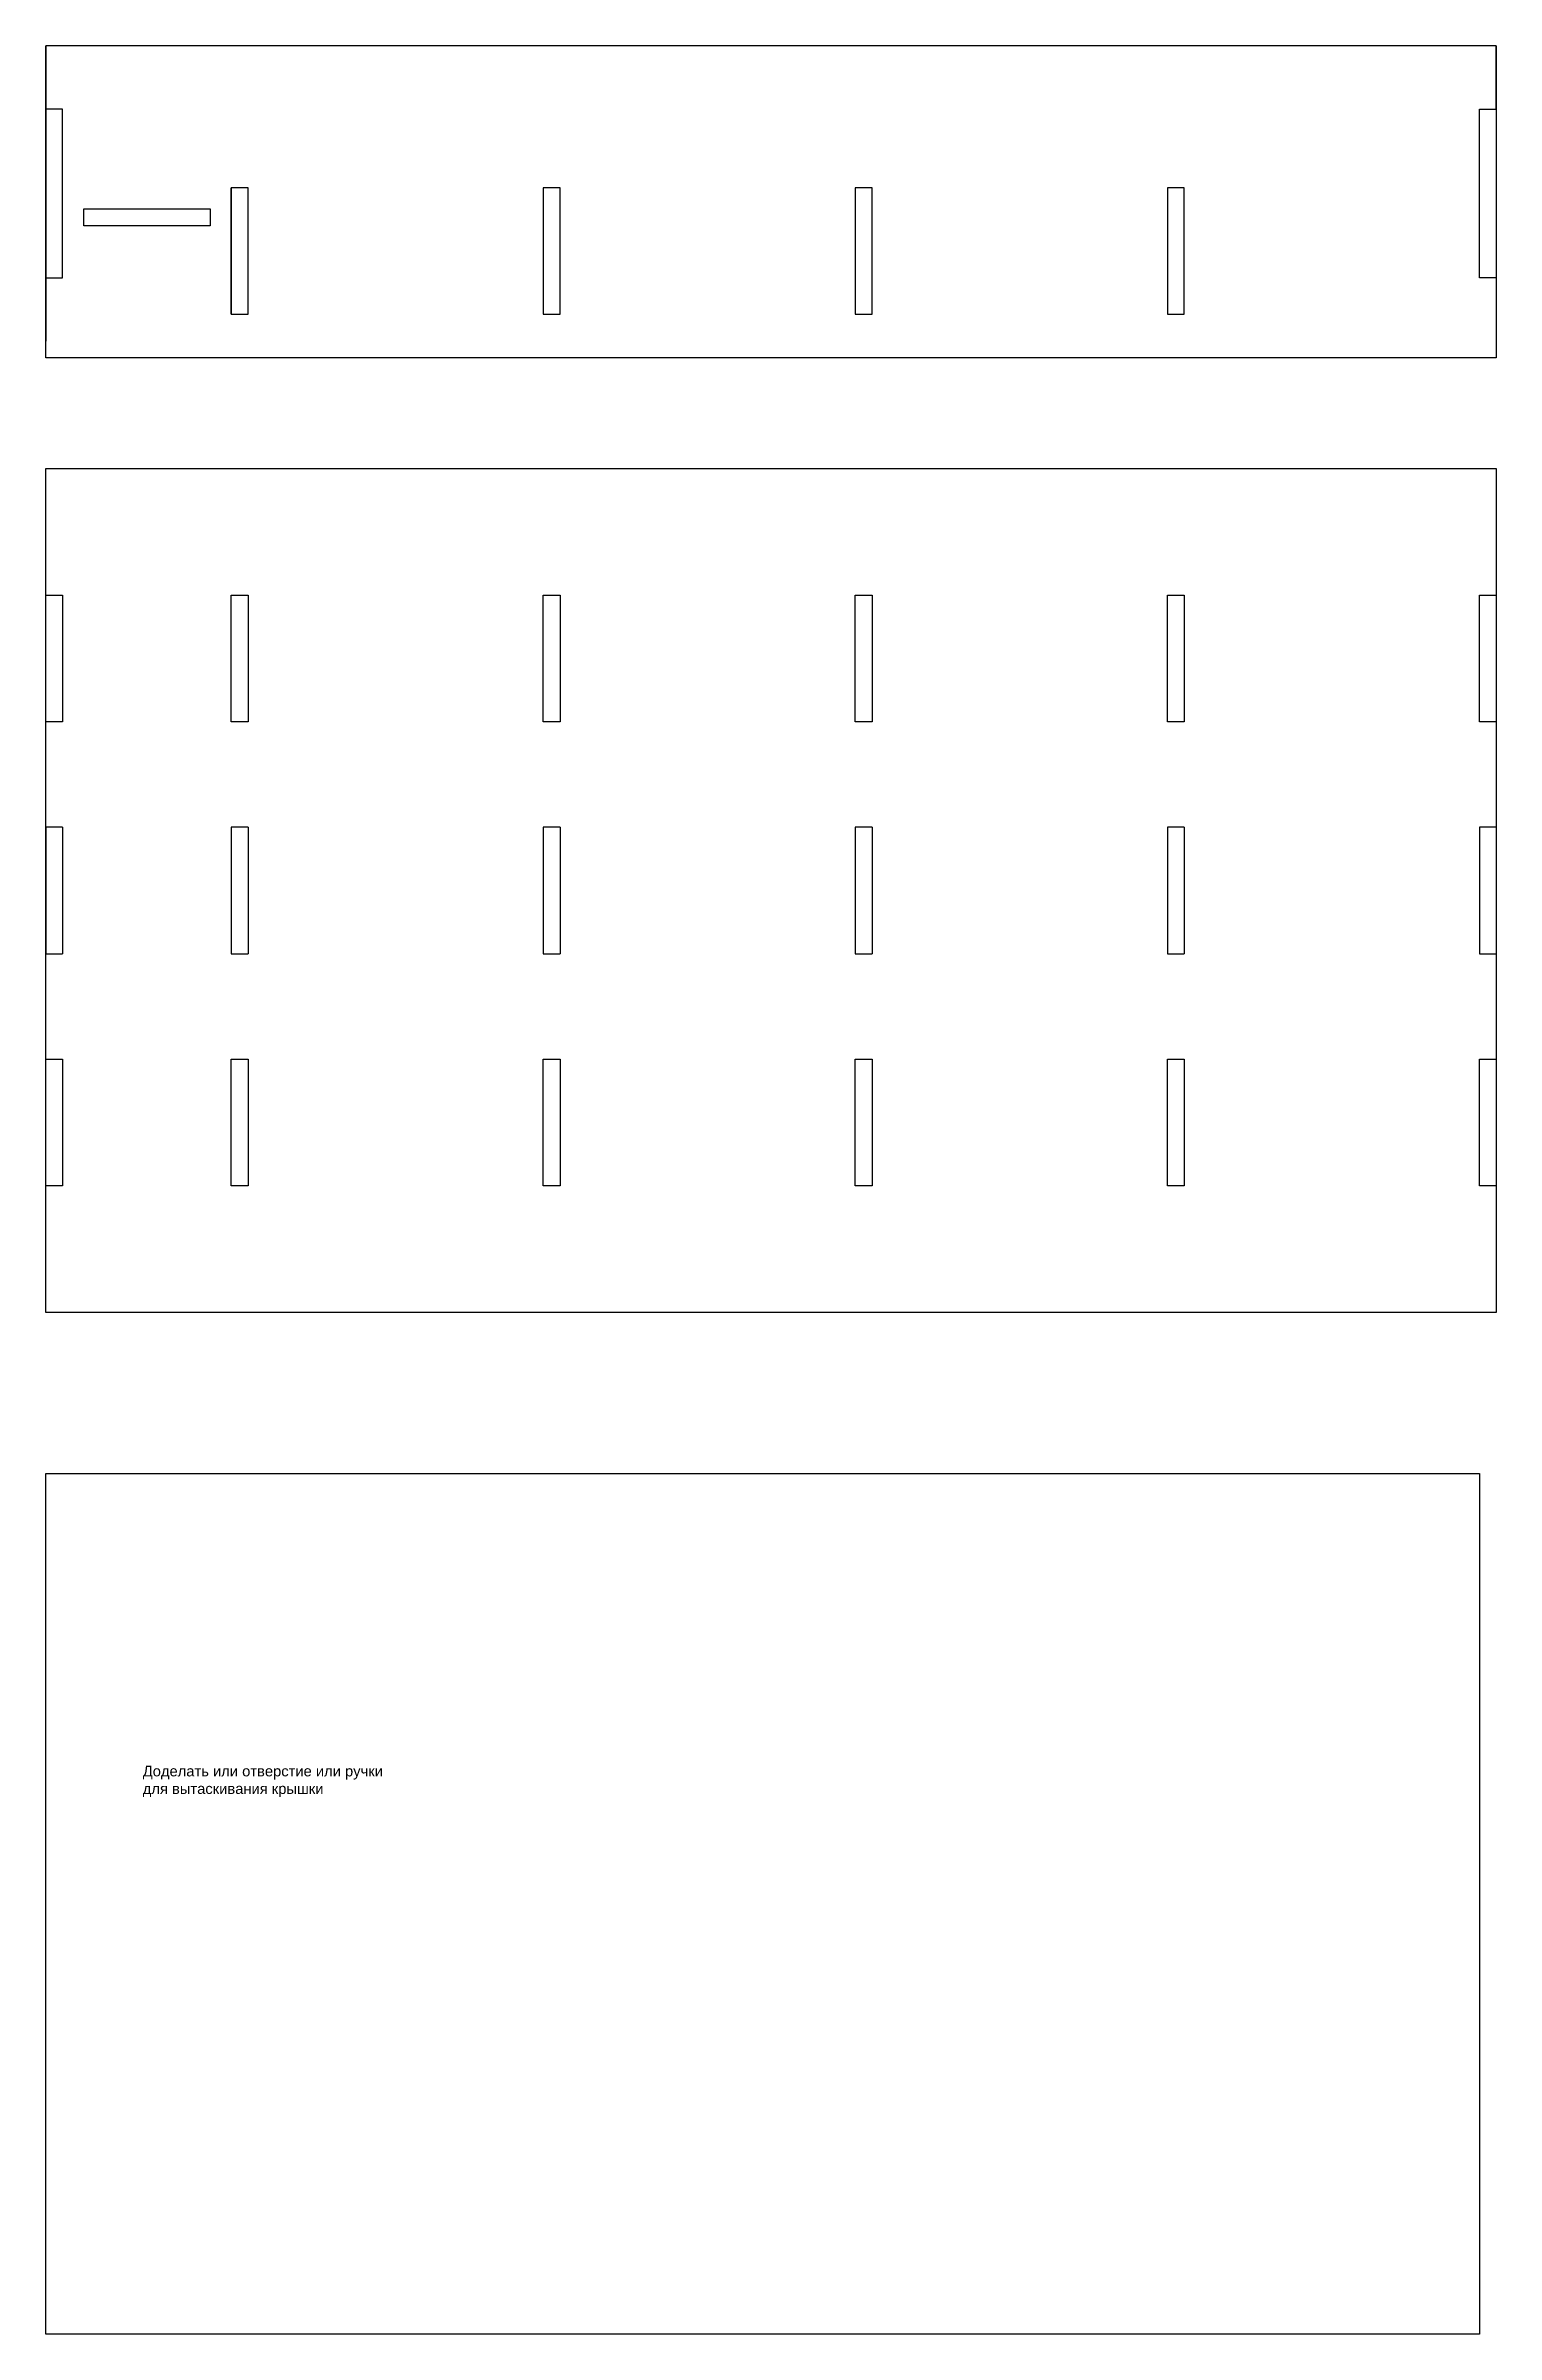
# Model space of a CAD drawing. Header units: millimetres. Extents: x 1726 to 2519, y 917 to 1500.
# Drawn here: x 2175 to 2519, y 957 to 1500 of the extents above; entities that cross this region are included whole.
import ezdxf

# ---------------------------------------------------------------- set-up
doc = ezdxf.new("R2010")
doc.units = ezdxf.units.MM
doc.styles.get("Standard").update_dxf_attribs({"font": 'arial.ttf'})

msp = doc.modelspace()

# ---------------------------------------------------------------- texts
at = {"insert": (2197.88, 1091.81), "char_height": 2.5, "attachment_point": 1}
msp.add_mtext_dynamic_manual_height_columns('Доделать или отверстие или ручки для вытаскивания крышки', width=60.8476, gutter_width=12.5, heights=[0], dxfattribs=at)

# ---------------------------------------------------------------- blocks, each defined once
blk = doc.blocks.new('*U100')
blk.add_lwpolyline([(-4, -30), (0, -30), (0, 0), (-4, 0)], close=True)
blk = doc.blocks.new('*U101')
at = {"color": 0, "linetype": 'ByBlock', "lineweight": -2, "transparency": 16777216}
for p in [(2520.61, 1429.37), (2594.61, 1429.37), (2668.61, 1429.37), (2742.61, 1429.37)]:
    blk.add_blockref('*U100', p, dxfattribs=at)

# ---------------------------------------------------------------- linework, layer by layer
for p, q in [((2174.87, 1499.54), (2174.87, 1494.73)), ((2174.87, 1499.54), (2174.87, 1429.54)), ((2218.87, 1435.9), (2218.87, 1465.9)), ((2183.87, 1460.9), (2213.87, 1460.9)), ((2174.87, 1399.3), (2178.87, 1399.3)), ((2178.87, 1369.3), (2178.87, 1339.3)), ((2222.87, 1369.3), (2222.87, 1339.3)), ((2296.87, 1369.3), (2296.87, 1339.3)), ((2370.87, 1369.3), (2370.87, 1339.3)), ((2444.87, 1369.3), (2444.87, 1339.3)), ((2518.87, 1369.3), (2518.87, 1339.3)), ((2174.87, 1314.3), (2174.87, 1284.3)), ((2178.87, 1314.3), (2174.87, 1314.3)), ((2178.87, 1314.3), (2178.87, 1284.3)), ((2222.87, 1314.3), (2218.87, 1314.3)), ((2222.87, 1314.3), (2222.87, 1284.3)), ((2296.87, 1314.3), (2292.87, 1314.3)), ((2296.87, 1314.3), (2296.87, 1284.3)), ((2370.87, 1314.3), (2366.87, 1314.3)), ((2370.87, 1314.3), (2370.87, 1284.3)), ((2444.87, 1314.3), (2440.87, 1314.3)), ((2444.87, 1314.3), (2444.87, 1284.3)), ((2518.87, 1314.3), (2514.87, 1314.3)), ((2518.87, 1314.3), (2518.87, 1284.3)), ((2178.87, 1259.3), (2178.87, 1229.3)), ((2222.87, 1259.3), (2222.87, 1229.3)), ((2296.87, 1259.3), (2296.87, 1229.3)), ((2370.87, 1259.3), (2370.87, 1229.3)), ((2444.87, 1259.3), (2444.87, 1229.3)), ((2518.87, 1259.3), (2518.87, 1229.3))]:
    msp.add_line(p, q)
for points in [[(2518.87, 1499.54), (2518.87, 1425.54), (2174.87, 1425.54), (2174.87, 1499.54)], [(2518.87, 1484.54), (2518.87, 1499.54), (2174.87, 1499.54), (2174.87, 1484.54)], [(2213.87, 1460.9), (2213.87, 1456.9), (2183.87, 1456.9), (2183.87, 1460.9)], [(2178.87, 1339.3), (2174.87, 1339.3), (2174.87, 1369.3), (2178.87, 1369.3)], [(2222.87, 1339.3), (2218.87, 1339.3), (2218.87, 1369.3), (2222.87, 1369.3)], [(2296.87, 1339.3), (2292.87, 1339.3), (2292.87, 1369.3), (2296.87, 1369.3)], [(2370.87, 1339.3), (2366.87, 1339.3), (2366.87, 1369.3), (2370.87, 1369.3)], [(2444.87, 1339.3), (2440.87, 1339.3), (2440.87, 1369.3), (2444.87, 1369.3)], [(2518.87, 1339.3), (2514.87, 1339.3), (2514.87, 1369.3), (2518.87, 1369.3)], [(2178.87, 1314.3), (2174.87, 1314.3), (2174.87, 1284.3), (2178.87, 1284.3)], [(2222.87, 1314.3), (2218.87, 1314.3), (2218.87, 1284.3), (2222.87, 1284.3)], [(2296.87, 1314.3), (2292.87, 1314.3), (2292.87, 1284.3), (2296.87, 1284.3)], [(2370.87, 1314.3), (2366.87, 1314.3), (2366.87, 1284.3), (2370.87, 1284.3)], [(2444.87, 1314.3), (2440.87, 1314.3), (2440.87, 1284.3), (2444.87, 1284.3)], [(2518.87, 1314.3), (2514.87, 1314.3), (2514.87, 1284.3), (2518.87, 1284.3)], [(2178.87, 1229.3), (2174.87, 1229.3), (2174.87, 1259.3), (2178.87, 1259.3)], [(2222.87, 1229.3), (2218.87, 1229.3), (2218.87, 1259.3), (2222.87, 1259.3)], [(2296.87, 1229.3), (2292.87, 1229.3), (2292.87, 1259.3), (2296.87, 1259.3)], [(2370.87, 1229.3), (2366.87, 1229.3), (2366.87, 1259.3), (2370.87, 1259.3)], [(2444.87, 1229.3), (2440.87, 1229.3), (2440.87, 1259.3), (2444.87, 1259.3)], [(2518.87, 1229.3), (2514.87, 1229.3), (2514.87, 1259.3), (2518.87, 1259.3)]]:
    msp.add_lwpolyline(points)
for points in [[(2174.87, 1484.54), (2174.87, 1444.54), (2178.87, 1444.54), (2178.87, 1484.54)], [(2518.87, 1484.54), (2518.87, 1444.54), (2514.87, 1444.54), (2514.87, 1484.54)], [(2174.87, 1399.3), (2518.87, 1399.3), (2518.87, 1199.3), (2174.87, 1199.3)], [(2174.87, 1161.07), (2514.87, 1161.07), (2514.87, 957.07), (2174.87, 957.07)]]:
    msp.add_lwpolyline(points, close=True)

# ---------------------------------------------------------------- block references
msp.add_blockref('*U101', (-297.74, 36.53))

msp.set_redraw_order([(e.dxf.handle, doc.entitydb.next_handle()) for e in msp.query("TEXT MTEXT ATTDEF DIMENSION ARC_DIMENSION")])  # texts and dimensions are drawn at this point

doc.saveas('drawing.dxf')
